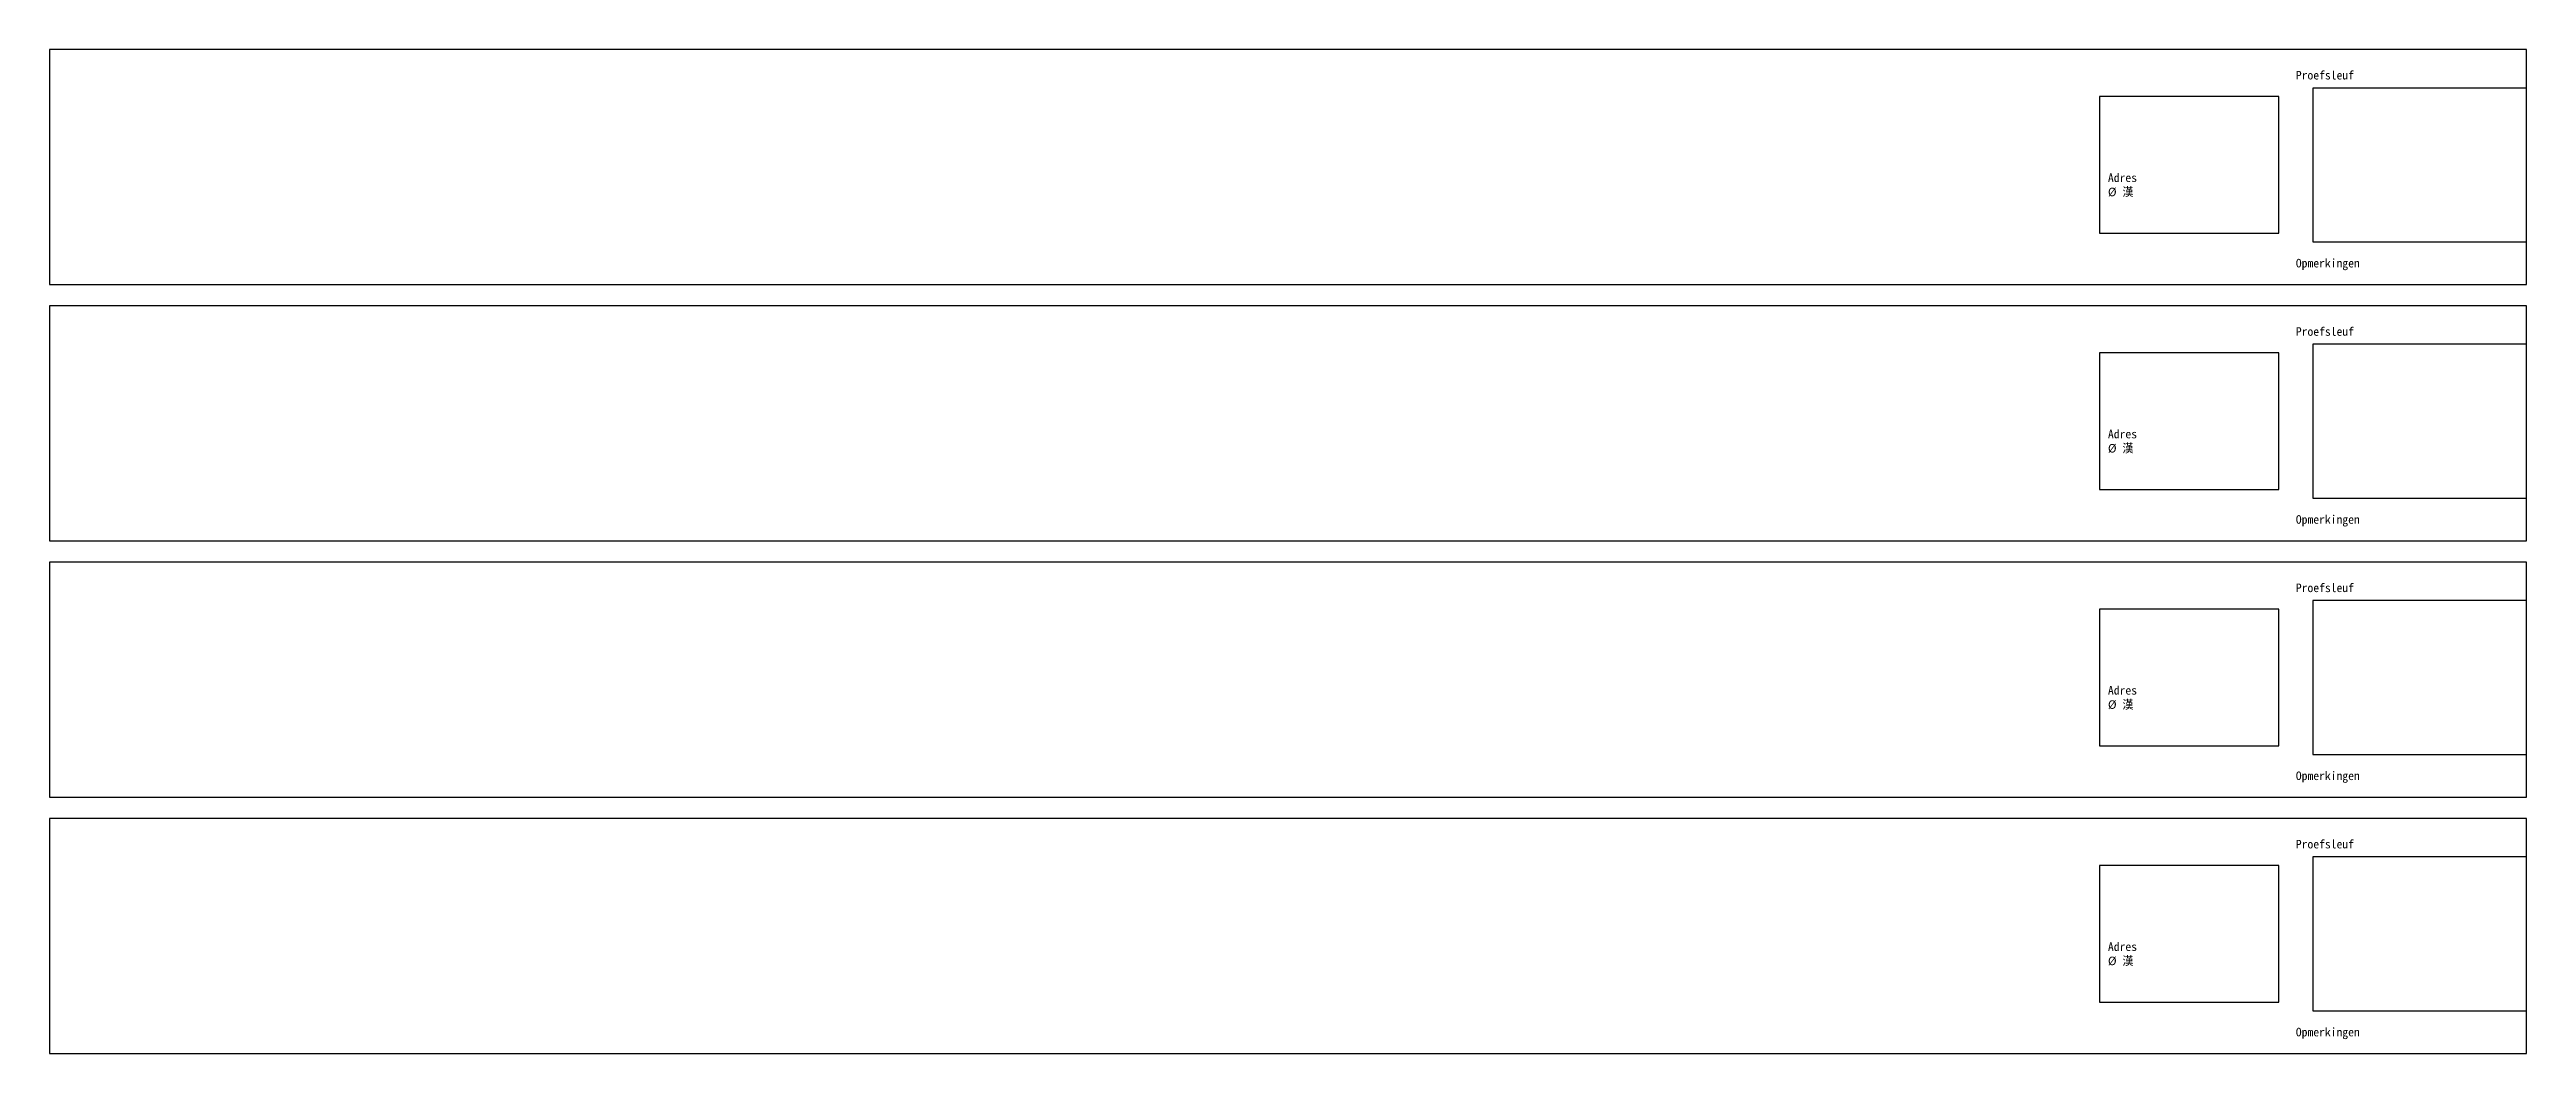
# Model space of a CAD drawing. Header units: metres. Extents: x -1.6 to 61, y -49.6 to 6.3.
# Drawn here: x 32 to 61, y -49.6 to -37.85 of the extents above; entities that cross this region are included whole.
import ezdxf

# ---------------------------------------------------------------- set-up
doc = ezdxf.new("R2010")
doc.units = ezdxf.units.M
doc.layers.add('Hulplijn kader', color=7, linetype='Continuous')
doc.layers.add('KADER', color=7, linetype='Continuous')

msp = doc.modelspace()

# ---------------------------------------------------------------- texts
at = {"char_height": 0.1, "attachment_point": 1}
for insert in [(58.3, -40.3), (58.3, -43.3), (58.3, -46.3), (58.3, -49.3)]:
    msp.add_mtext('Opmerkingen', dxfattribs=dict(at, insert=insert))
at = {"layer": 'KADER'}
for p in [(58.3, -38.2), (58.3, -41.2), (58.3, -44.2), (58.3, -47.2)]:
    msp.add_text('Proefsleuf', height=0.1, dxfattribs=at).set_placement(p)
at = {"layer": 'KADER', "char_height": 0.1, "attachment_point": 1}
for insert in [(56.1, -39.3), (56.1, -42.3), (56.1, -45.3), (56.1, -48.3)]:
    msp.add_mtext('Adres\\PØ 漢', dxfattribs=dict(at, insert=insert))

# ---------------------------------------------------------------- linework, layer by layer
at = {"layer": 'Hulplijn kader'}
for points in [[(56, -40), (58.1, -40), (58.1, -38.4), (56, -38.4)], [(58.5, -40.1), (61, -40.1), (61, -38.3), (58.5, -38.3)], [(56, -43), (58.1, -43), (58.1, -41.4), (56, -41.4)], [(58.5, -43.1), (61, -43.1), (61, -41.3), (58.5, -41.3)], [(58.5, -46.1), (61, -46.1), (61, -44.3), (58.5, -44.3)], [(56, -46), (58.1, -46), (58.1, -44.4), (56, -44.4)], [(56, -49), (58.1, -49), (58.1, -47.4), (56, -47.4)], [(58.5, -49.1), (61, -49.1), (61, -47.3), (58.5, -47.3)]]:
    msp.add_lwpolyline(points, close=True, dxfattribs=at)
at = {"layer": 'KADER'}
for points in [[(32, -40.6), (61, -40.6), (61, -37.85), (32, -37.85)], [(32, -43.6), (61, -43.6), (61, -40.85), (32, -40.85)], [(32, -46.6), (61, -46.6), (61, -43.85), (32, -43.85)], [(32, -49.6), (61, -49.6), (61, -46.85), (32, -46.85)]]:
    msp.add_lwpolyline(points, close=True, dxfattribs=at)

msp.set_redraw_order([(e.dxf.handle, doc.entitydb.next_handle()) for e in msp.query("TEXT MTEXT ATTDEF DIMENSION ARC_DIMENSION")])  # texts and dimensions are drawn at this point

doc.saveas('drawing.dxf')
